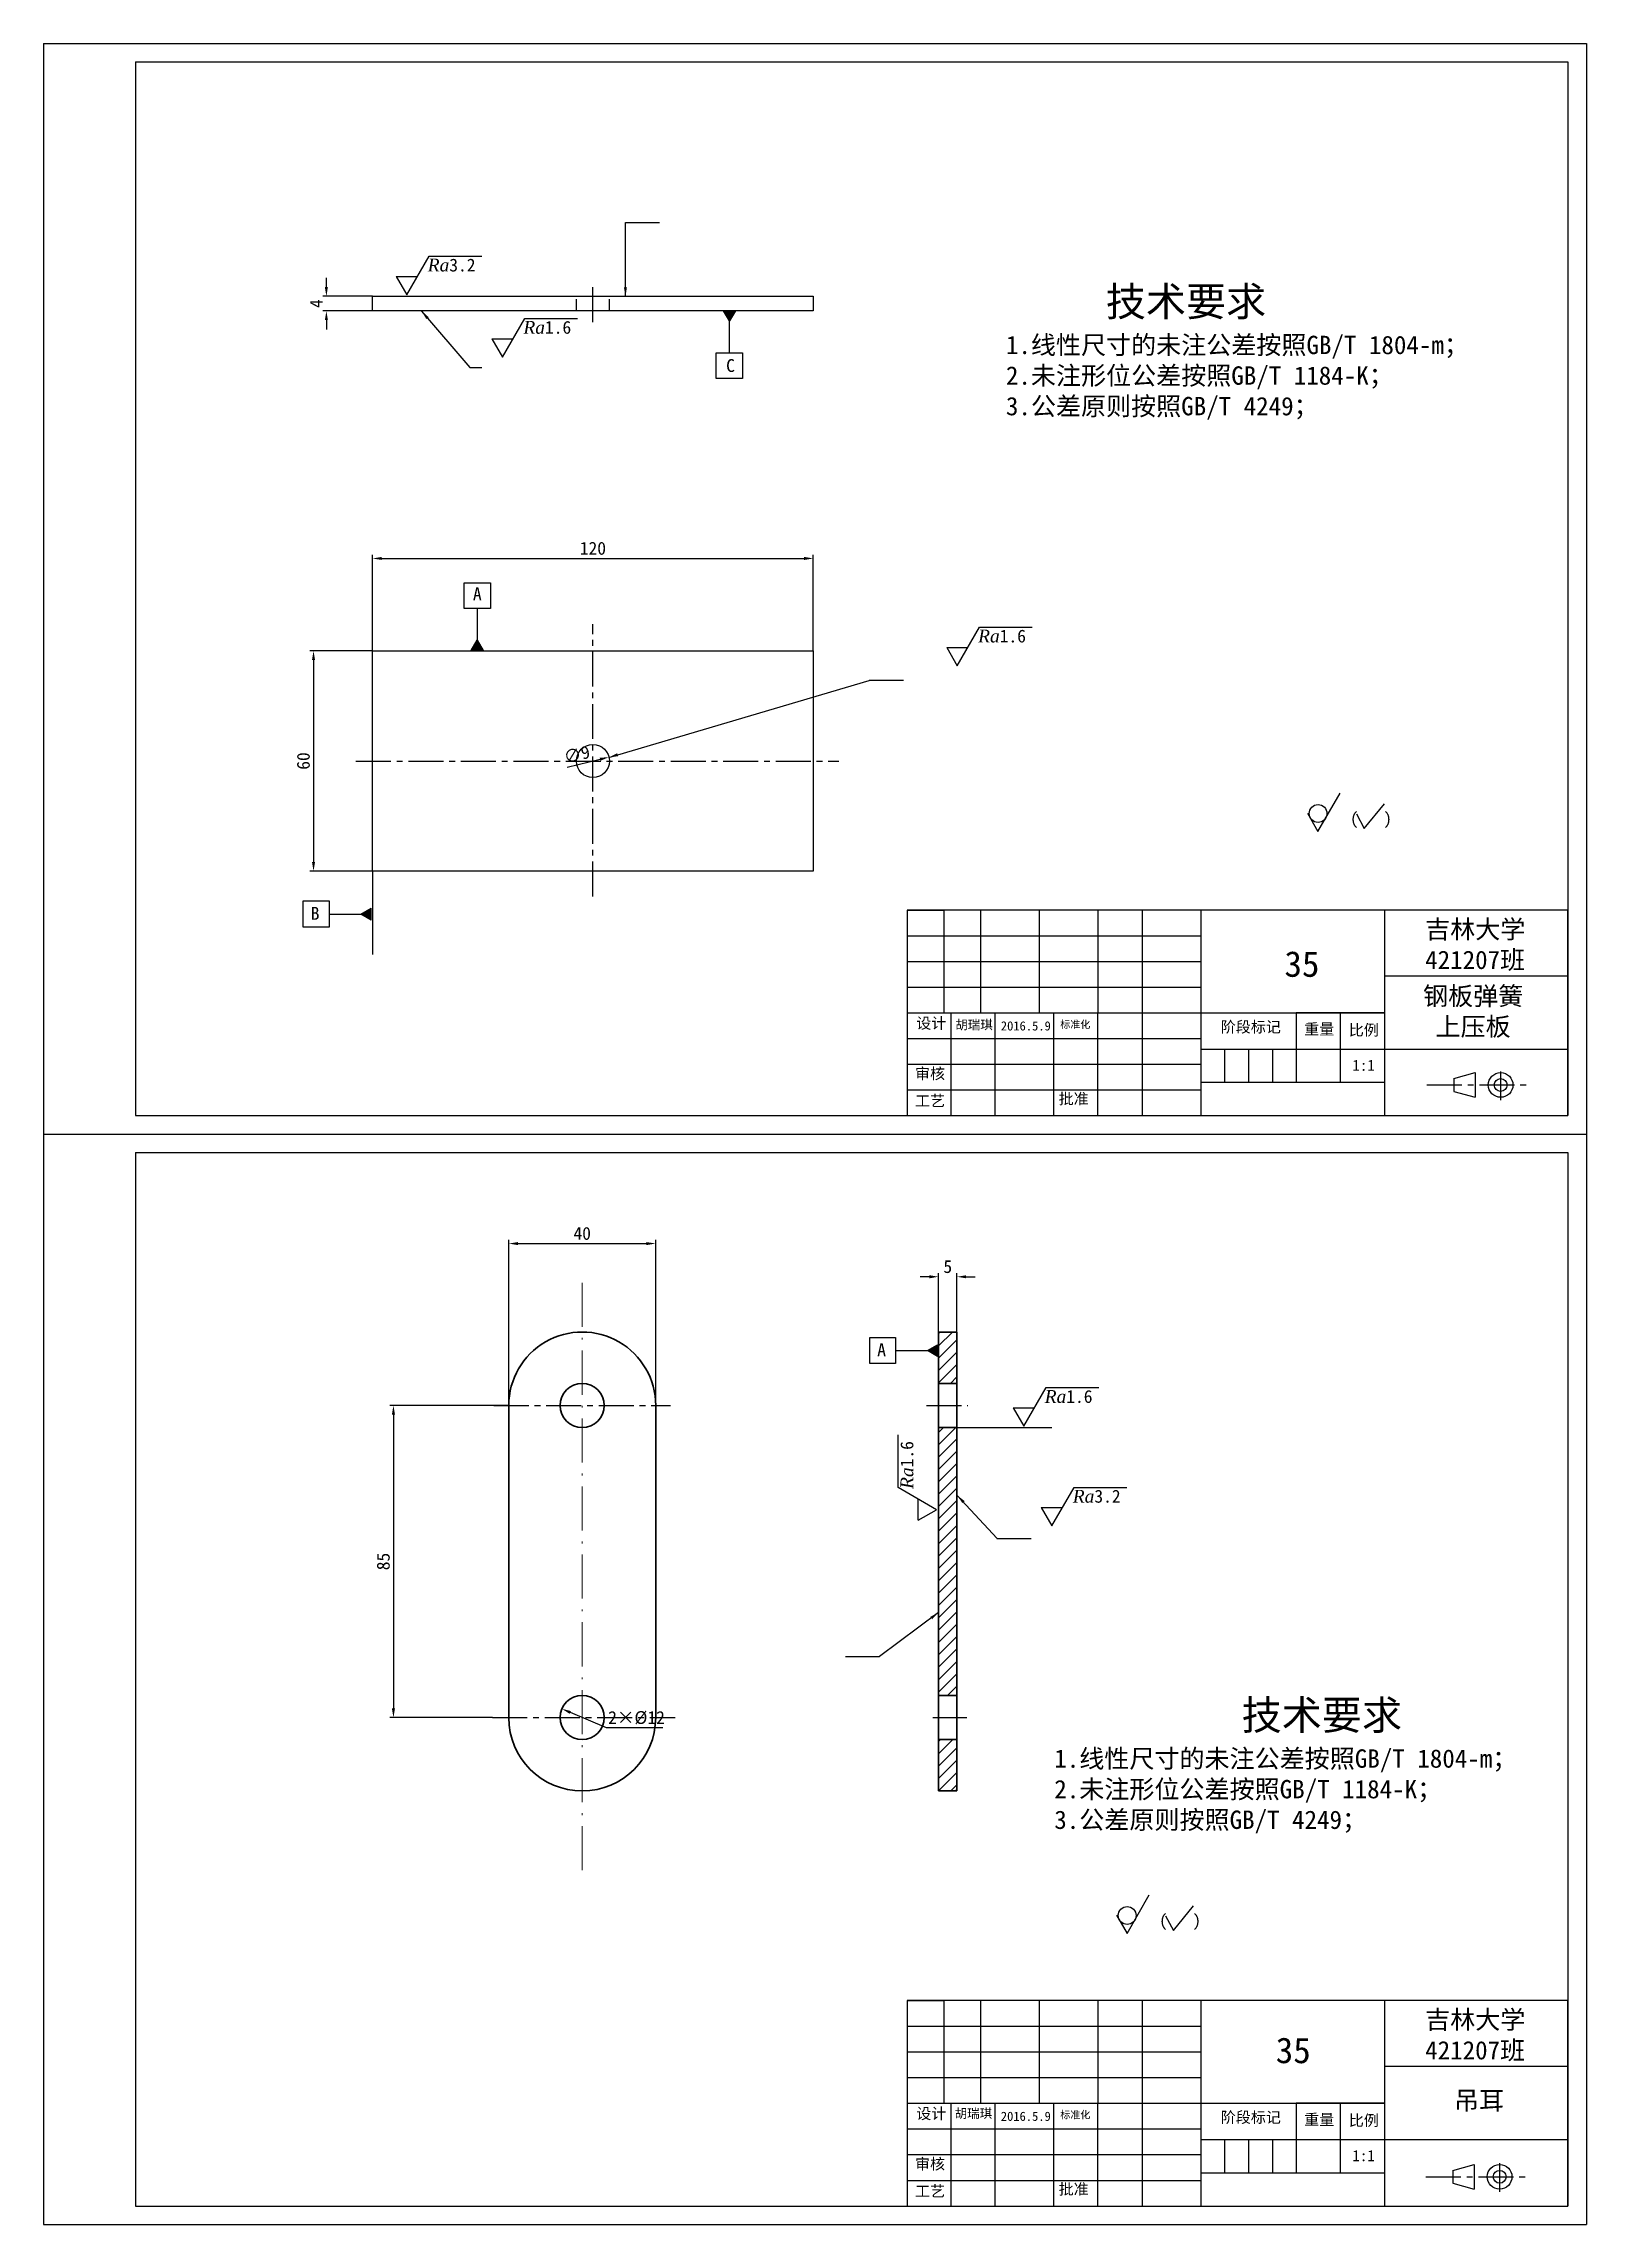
# Model space of a CAD drawing. Header units: millimetres. Extents: x -4667 to 8941, y -1665 to 5310.
# Drawn here: x 5802 to 6222, y 4038 to 4632 of the extents above; entities that cross this region are included whole.
import ezdxf

# ---------------------------------------------------------------- set-up
doc = ezdxf.new("R2010")
doc.units = ezdxf.units.MM
for name, pattern in [('ACAD_ISO02W100', [15, 12, -3]), ('CENTER2', [28.575, 19.05, -3.175, 3.175, -3.175]), ('DASHDOT', [18.5, 12, -3, 0.5, -3]), ('DASHED2', [9.525, 6.35, -3.175])]:
    doc.linetypes.add(name, pattern=pattern)
for name, color, linetype in [('图层1', 7, 'CONTINUOUS'), ('尺寸', 4, 'CONTINUOUS'), ('文字', 3, 'CONTINUOUS'), ('点划线', 6, 'CENTER2'), ('细实线', 3, 'CONTINUOUS'), ('虚线', 4, 'DASHED2')]:
    doc.layers.add(name, color=color, linetype=linetype)
doc.layers.add('粗实线', color=2, linetype='CONTINUOUS', lineweight=30)
doc.styles.get("Standard").update_dxf_attribs({"font": '', "height": 3.5})
doc.styles.get('Standard').set_extended_font_data('SimSun')
doc.dimstyles.new('无偏差', dxfattribs={"dimtxt": 3.5, "dimasz": 2.5, "dimexe": 1, "dimexo": 0, "dimgap": 1, "dimtad": 1, "dimtoh": 1, "dimdec": 0, "dimzin": 0, "dimdsep": 46, "dimtxsty": 'Standard', "dimcen": 2.5, "dimclrd": 256, "dimadec": 0, "dimazin": 0, "dimtfac": 1, "dimtdec": 0, "dimtofl": 0, "dimtmove": 0, "dimatfit": 3, "dimfxl": 1, "dimtolj": 1, "dimtzin": 0, "dimarcsym": 0})
doc.dimstyles.new('无偏差$0', dxfattribs={"dimtxt": 3.5, "dimasz": 2.5, "dimexe": 1, "dimexo": 0, "dimgap": 1, "dimtad": 1, "dimtoh": 1, "dimdec": 0, "dimzin": 0, "dimdsep": 46, "dimtxsty": 'Standard', "dimcen": 2.5, "dimclrd": 256, "dimadec": 0, "dimazin": 0, "dimtfac": 1, "dimtdec": 0, "dimtofl": 0, "dimtmove": 0, "dimatfit": 3, "dimfxl": 1, "dimtolj": 1, "dimtzin": 0, "dimarcsym": 0})

msp = doc.modelspace()

# ---------------------------------------------------------------- texts
at = {"layer": '图层1', "color": 3, "linetype": 'ACAD_ISO02W100', "lineweight": -3, "char_height": 2.4992, "width": 45.6676, "attachment_point": 1}
for insert in [(6177.95, 4393.04), (6177.95, 4096.04)]:
    msp.add_mtext('{\\fSimSun|b0|i0|c134|p2;\\H2x;吉林大学\\P421207班}', dxfattribs=dict(at, insert=insert))
at = {"layer": '图层1', "color": 3, "linetype": 'Continuous', "lineweight": -3, "attachment_point": 1}
for s, insert, char_height, width in [('35', (6139.64, 4384.59), 6.998, 42.8123), ('{\\H1.667x;钢板弹簧\\P 上压板}', (6177.37, 4374.86), 2.9991, 57.6343), ('{\\fSimSun|b0|i0|c134|p2;阶段标记}', (6122.3, 4365.44), 2.9991, 23.5644), ('{\\fSimSun|b0|i0|c134|p2;2016.5.9}', (6062.43, 4365.47), 2.4992, 14.8397), ('{\\fSimSun|b0|i0|c134|p2;重量}', (6145.02, 4364.84), 2.9991, 9.8586), ('{\\fSimSun|b0|i0|c134|p2;比例}', (6157.16, 4364.6), 2.9991, 10.4597), ('{\\fSimSun|b0|i0|c134|p2;1:1}', (6158.13, 4354.99), 2.9991, 10.2192), ('35', (6137.27, 4088.69), 6.998, 42.8123), ('{\\fSimSun|b0|i0|c134|p2;阶段标记}', (6122.3, 4068.44), 2.9991, 23.5644), ('{\\fSimSun|b0|i0|c134|p2;\\H1.667x;吊耳}', (6185.8, 4074.03), 2.9991, 45.8271), ('{\\fSimSun|b0|i0|c134|p2;2016.5.9}', (6062.43, 4068.47), 2.4992, 14.8397), ('{\\fSimSun|b0|i0|c134|p2;重量}', (6145.02, 4067.84), 2.9991, 9.8586), ('{\\fSimSun|b0|i0|c134|p2;比例}', (6157.16, 4067.6), 2.9991, 10.4597), ('{\\fSimSun|b0|i0|c134|p2;1:1}', (6158.13, 4057.99), 2.9991, 10.2192)]:
    msp.add_mtext(s, dxfattribs=dict(at, insert=insert, char_height=char_height, width=width))
at = {"layer": '尺寸', "ltscale": 0.5, "char_height": 3.5, "width": 18.064, "attachment_point": 1}
for s, insert in [('{\\fTimes New Roman|b0|i1|c238|p18;Ra}3.2', (5906.4, 4573.21)), ('{\\fTimes New Roman|b0|i1|c238|p18;Ra}1.6', (5932.45, 4556.24)), ('{\\fTimes New Roman|b0|i1|c238|p18;Ra}1.6', (6056.25, 4472.16)), ('{\\fTimes New Roman|b0|i1|c238|p18;Ra}1.6', (6074.37, 4265.03)), ('{\\fTimes New Roman|b0|i1|c238|p18;Ra}3.2', (6082.02, 4237.85))]:
    msp.add_mtext(s, dxfattribs=dict(at, insert=insert))
at = {"layer": '尺寸', "ltscale": 0.5, "insert": (6035.11, 4238.11), "char_height": 3.5, "width": 18.064, "attachment_point": 1, "rotation": 90}
msp.add_mtext('{\\fTimes New Roman|b0|i1|c238|p18;Ra}1.6', dxfattribs=at)
at = {"layer": '文字', "linetype": 'Continuous', "lineweight": -3, "char_height": 2.4992, "width": 154.1638, "attachment_point": 1}
for s, insert in [('{\\fSimSun|b0|i0|c134|p54;\\H2x;        \\H1.601x;技术要求\\P\\fSimSun|b0|i0|c134|p2;\\H0.6248x;1.线性尺寸的未注公差按照GB/T 1804-m；\\P2.未注形位公差按照GB/T 1184-K；\\P3.公差原则按照GB/T 4249；}', (6063.81, 4565.54)), ('{\\fSimSun|b0|i0|c134|p54;\\H2x;               \\H1.601x;技术要求\\P\\fSimSun|b0|i0|c134|p2;\\H0.6248x;1.线性尺寸的未注公差按照GB/T 1804-m；\\P2.未注形位公差按照GB/T 1184-K；\\P3.公差原则按照GB/T 4249；}', (6076.98, 4180.5))]:
    msp.add_mtext(s, dxfattribs=dict(at, insert=insert))
at = {"layer": '文字', "ltscale": 0.5, "char_height": 3.5, "width": 4.6861, "attachment_point": 1}
for s, insert in [('C', (5987.64, 4545.84)), ('A', (5918.71, 4483.64)), ('B', (5874.55, 4396.62)), ('A', (6028.77, 4277.75))]:
    msp.add_mtext(s, dxfattribs=dict(at, insert=insert))
at = {"layer": '粗实线', "color": 3, "linetype": 'Continuous', "lineweight": -3, "attachment_point": 1}
for s, insert, char_height, width in [('{\\fSimSun|b0|i0|c134|p54;\\H1.2x;设计}', (6039.4, 4366.46), 2.4992, 10.6329), ('{\\fSimSun|b0|i0|c134|p2;标准化}', (6078.61, 4365.63), 1.9994, 10.27), ('{\\fSimSun|b0|i0|c134|p54;审核}', (6039.07, 4352.74), 2.9991, 10.1899), ('{\\fSimSun|b0|i0|c134|p54;工艺}', (6039.07, 4345.32), 2.9991, 10.0791), ('{\\fSimSun|b0|i0|c134|p54;批准}', (6078.17, 4345.88), 2.9991, 9.4146), ('{\\fSimSun|b0|i0|c134|p54;\\H1.2x;设计}', (6039.4, 4069.46), 2.4992, 10.6329), ('{\\fSimSun|b0|i0|c134|p2;标准化}', (6078.61, 4068.63), 1.9994, 10.27), ('{\\fSimSun|b0|i0|c134|p54;审核}', (6039.07, 4055.74), 2.9991, 10.1899), ('{\\fSimSun|b0|i0|c134|p54;工艺}', (6039.07, 4048.32), 2.9991, 10.0791), ('{\\fSimSun|b0|i0|c134|p54;批准}', (6078.17, 4048.88), 2.9991, 9.4146)]:
    msp.add_mtext(s, dxfattribs=dict(at, insert=insert, char_height=char_height, width=width))
at = {"layer": '细实线', "ltscale": 0.5, "char_height": 3.5, "attachment_point": 1}
for insert in [(6157.49, 4422.38), (6105.51, 4122.23)]:
    msp.add_mtext_dynamic_manual_height_columns('{\\H0.95833x;(   )}', width=19.5269, gutter_width=17.5, heights=[0], dxfattribs=dict(at, insert=insert))
at = {"layer": '细实线', "char_height": 2.5, "width": 15.0266, "attachment_point": 1}
for insert in [(6050.02, 4365.78), (6049.84, 4069.26)]:
    msp.add_mtext('胡瑞琪{\\fￋￎￌﾣﾤ|b0|i0|c134|p2; }', dxfattribs=dict(at, insert=insert))

# ---------------------------------------------------------------- blocks, each defined once
blk = doc.blocks.new('*D192')
at = {"layer": '尺寸', "color": 0, "lineweight": -2, "ltscale": 0.5}
for p, q in [((5891.37, 4466.37), (5891.37, 4492.54)), ((6011.37, 4466.37), (6011.37, 4492.54))]:
    blk.add_line(p, q, dxfattribs=at)
at = {"layer": '尺寸', "lineweight": -2, "ltscale": 0.5}
blk.add_line((5893.87, 4491.54), (6008.87, 4491.54), dxfattribs=at)
at = {"layer": '尺寸', "ltscale": 0.5}
for points in [[(5893.87, 4491.96), (5893.87, 4491.13), (5891.37, 4491.54)], [(6008.87, 4491.96), (6008.87, 4491.13), (6011.37, 4491.54)]]:
    blk.add_solid(points, dxfattribs=at)
at = {"layer": '尺寸', "color": 0, "ltscale": 0.5, "insert": (5951.37, 4494.29), "char_height": 3.5, "attachment_point": 5}
blk.add_mtext('\\A1;120', dxfattribs=at)
blk = doc.blocks.new('*D193')
at = {"layer": '尺寸', "color": 0, "lineweight": -2, "ltscale": 0.5}
for p, q in [((5891.37, 4466.37), (5874.31, 4466.37)), ((5891.37, 4406.37), (5874.31, 4406.37))]:
    blk.add_line(p, q, dxfattribs=at)
at = {"layer": '尺寸', "lineweight": -2, "ltscale": 0.5}
blk.add_line((5875.31, 4463.87), (5875.31, 4408.87), dxfattribs=at)
at = {"layer": '尺寸', "ltscale": 0.5}
for points in [[(5874.89, 4463.87), (5875.73, 4463.87), (5875.31, 4466.37)], [(5874.89, 4408.87), (5875.73, 4408.87), (5875.31, 4406.37)]]:
    blk.add_solid(points, dxfattribs=at)
at = {"layer": '尺寸', "color": 0, "ltscale": 0.5, "insert": (5872.56, 4436.37), "char_height": 3.5, "attachment_point": 5, "rotation": 90}
blk.add_mtext('\\A1;60', dxfattribs=at)
blk = doc.blocks.new('*D194')
at = {"layer": '尺寸', "lineweight": -2, "ltscale": 0.5}
blk.add_line((5944.4, 4434.71), (5953.31, 4436.83), dxfattribs=at)
at = {"layer": '尺寸', "ltscale": 0.5}
blk.add_solid([(5953.22, 4437.24), (5953.41, 4436.43), (5955.75, 4437.42)], dxfattribs=at)
at = {"layer": '尺寸', "color": 0, "ltscale": 0.5, "insert": (5947, 4438.15), "char_height": 3.5, "attachment_point": 5, "rotation": 13.43544}
blk.add_mtext('\\A1;∅9', dxfattribs=at)
blk = doc.blocks.new('*D195')
at = {"layer": '尺寸', "lineweight": -2, "ltscale": 0.5}
for p, q in [((5878.81, 4565.45), (5878.81, 4567.95)), ((5878.81, 4556.45), (5878.81, 4553.95))]:
    blk.add_line(p, q, dxfattribs=at)
at = {"layer": '尺寸', "color": 0, "lineweight": -2, "ltscale": 0.5}
for p, q in [((5891.37, 4562.95), (5877.81, 4562.95)), ((5891.37, 4558.95), (5877.81, 4558.95))]:
    blk.add_line(p, q, dxfattribs=at)
at = {"layer": '尺寸', "ltscale": 0.5}
for points in [[(5878.39, 4565.45), (5879.22, 4565.45), (5878.81, 4562.95)], [(5878.39, 4556.45), (5879.22, 4556.45), (5878.81, 4558.95)]]:
    blk.add_solid(points, dxfattribs=at)
at = {"layer": '尺寸', "color": 0, "ltscale": 0.5, "insert": (5876.06, 4560.95), "char_height": 3.5, "attachment_point": 5, "rotation": 90}
blk.add_mtext('\\A1;4', dxfattribs=at)
blk = doc.blocks.new('*D196')
at = {"layer": '细实线', "lineweight": -2, "ltscale": 0.5}
for p, q in [((5955.07, 4173.01), (5945.24, 4177.21)), ((5970.44, 4173.01), (5955.07, 4173.01))]:
    blk.add_line(p, q, dxfattribs=at)
at = {"layer": '细实线', "ltscale": 0.5}
blk.add_solid([(5945.41, 4177.59), (5945.08, 4176.82), (5942.94, 4178.19)], dxfattribs=at)
at = {"layer": '细实线', "color": 0, "ltscale": 0.5, "insert": (5963.25, 4175.76), "char_height": 3.5, "attachment_point": 5}
blk.add_mtext('\\A1;2×%%c12', dxfattribs=at)
blk = doc.blocks.new('*D197')
at = {"layer": '细实线', "color": 0, "lineweight": -2, "ltscale": 0.5}
for p, q in [((5928.46, 4260.83), (5896.07, 4260.83)), ((5923.99, 4175.83), (5896.07, 4175.83))]:
    blk.add_line(p, q, dxfattribs=at)
at = {"layer": '细实线', "lineweight": -2, "ltscale": 0.5}
blk.add_line((5897.07, 4258.33), (5897.07, 4178.33), dxfattribs=at)
at = {"layer": '细实线', "ltscale": 0.5}
for points in [[(5896.65, 4258.33), (5897.49, 4258.33), (5897.07, 4260.83)], [(5896.65, 4178.33), (5897.49, 4178.33), (5897.07, 4175.83)]]:
    blk.add_solid(points, dxfattribs=at)
at = {"layer": '细实线', "color": 0, "ltscale": 0.5, "insert": (5894.32, 4218.33), "char_height": 3.5, "attachment_point": 5, "rotation": 90}
blk.add_mtext('\\A1;85', dxfattribs=at)
blk = doc.blocks.new('*D198')
at = {"layer": '细实线', "color": 0, "lineweight": -2, "ltscale": 0.5}
for p, q in [((5928.46, 4260.83), (5928.46, 4305.93)), ((5968.46, 4260.83), (5968.46, 4305.93))]:
    blk.add_line(p, q, dxfattribs=at)
at = {"layer": '细实线', "lineweight": -2, "ltscale": 0.5}
blk.add_line((5930.96, 4304.93), (5965.96, 4304.93), dxfattribs=at)
at = {"layer": '细实线', "ltscale": 0.5}
for points in [[(5930.96, 4305.34), (5930.96, 4304.51), (5928.46, 4304.93)], [(5965.96, 4305.34), (5965.96, 4304.51), (5968.46, 4304.93)]]:
    blk.add_solid(points, dxfattribs=at)
at = {"layer": '细实线', "color": 0, "ltscale": 0.5, "insert": (5948.46, 4307.68), "char_height": 3.5, "attachment_point": 5}
blk.add_mtext('\\A1;40', dxfattribs=at)
blk = doc.blocks.new('*D199')
at = {"layer": '细实线', "lineweight": -2, "ltscale": 0.5}
for p, q in [((6042.98, 4295.89), (6040.48, 4295.89)), ((6052.98, 4295.89), (6055.48, 4295.89))]:
    blk.add_line(p, q, dxfattribs=at)
at = {"layer": '细实线', "color": 0, "lineweight": -2, "ltscale": 0.5}
for p, q in [((6045.48, 4280.4), (6045.48, 4296.89)), ((6050.48, 4280.83), (6050.48, 4296.89))]:
    blk.add_line(p, q, dxfattribs=at)
at = {"layer": '细实线', "ltscale": 0.5}
for points in [[(6042.98, 4296.3), (6042.98, 4295.47), (6045.48, 4295.89)], [(6052.98, 4296.3), (6052.98, 4295.47), (6050.48, 4295.89)]]:
    blk.add_solid(points, dxfattribs=at)
at = {"layer": '细实线', "color": 0, "ltscale": 0.5, "insert": (6047.98, 4298.64), "char_height": 3.5, "attachment_point": 5}
blk.add_mtext('\\A1;5', dxfattribs=at)

# ---------------------------------------------------------------- dimensions: what is measured, and where the dimension line sits
at = {"layer": '尺寸', "ltscale": 0.5}
dim = msp.add_linear_dim(base=(5878.81, 4558.95), p1=(5891.37, 4562.95), p2=(5891.37, 4558.95), angle=90, dimstyle='无偏差$0', dxfattribs=at)
dim.commit()
dim.dimension.update_dxf_attribs({"geometry": '*D195', "text_midpoint": (5878.81, 4560.95), "dimtype": 160})
dim = msp.add_linear_dim(base=(6011.37, 4491.54), p1=(5891.37, 4466.37), p2=(6011.37, 4466.37), dimstyle='无偏差$0', dxfattribs=at)
dim.commit()
dim.dimension.update_dxf_attribs({"geometry": '*D192', "text_midpoint": (5951.37, 4494.29)})
dim = msp.add_linear_dim(base=(5875.31, 4406.37), p1=(5891.37, 4466.37), p2=(5891.37, 4406.37), angle=90, dimstyle='无偏差$0', dxfattribs=at)
dim.commit()
dim.dimension.update_dxf_attribs({"geometry": '*D193', "text_midpoint": (5872.56, 4436.37)})
dim = msp.add_diameter_dim_2p(p1=(5946.99, 4435.32), p2=(5955.75, 4437.42), dimstyle='无偏差', dxfattribs=at)
dim.commit()
dim.dimension.update_dxf_attribs({"geometry": '*D194', "text_midpoint": (5947.64, 4435.48), "dimtype": 163})
at = {"layer": '细实线', "ltscale": 0.5}
for base, p1, p2, picture, middle in [((5968.46, 4304.93), (5928.46, 4260.83), (5968.46, 4260.83), '*D198', (5948.46, 4307.68)), ((6050.48, 4295.89), (6045.48, 4280.4), (6050.48, 4280.83), '*D199', (6047.98, 4298.64))]:
    dim = msp.add_linear_dim(base=base, p1=p1, p2=p2, dimstyle='无偏差$0', dxfattribs=at)
    dim.commit()
    dim.dimension.update_dxf_attribs({"geometry": picture, "text_midpoint": middle})
dim = msp.add_linear_dim(base=(5897.07, 4175.83), p1=(5928.46, 4260.83), p2=(5923.99, 4175.83), angle=90, dimstyle='无偏差$0', dxfattribs=at)
dim.commit()
dim.dimension.update_dxf_attribs({"geometry": '*D197', "text_midpoint": (5894.32, 4218.33)})
dim = msp.add_diameter_dim_2p(p1=(5953.98, 4173.47), p2=(5942.94, 4178.19), text='2×%%c12', dimstyle='无偏差', dxfattribs=at)
dim.commit()
dim.dimension.update_dxf_attribs({"geometry": '*D196', "text_midpoint": (5963.25, 4173.01), "dimtype": 163})

# ---------------------------------------------------------------- hatches: boundary and pattern name
at = {"layer": '文字', "ltscale": 0.5}
for points in [[(5988.55, 4556.25), (5990.15, 4559.03), (5986.95, 4559.03)], [(5919.87, 4469.25), (5918.27, 4466.47), (5921.48, 4466.47)], [(5888.2, 4394.65), (5890.98, 4393.05), (5890.98, 4396.25)], [(6042.42, 4275.78), (6045.2, 4274.17), (6045.2, 4277.38)]]:
    msp.add_hatch(color=256, dxfattribs=at).paths.add_polyline_path(points)
at = {"layer": '细实线', "ltscale": 0.5}
h = msp.add_hatch(dxfattribs=at)
h.set_pattern_fill('ANSI31', color=256, scale=0.75, style=0)
h.set_pattern_definition([(45, (6045.4817, 4155.832), (-1.6838, 1.6838), [])])
h.paths.add_polyline_path([(6045.48, 4266.83), (6050.48, 4266.83), (6050.48, 4280.83), (6046.23, 4280.83), (6045.48, 4280.4)])
h.paths.add_polyline_path([(6045.48, 4181.83), (6050.48, 4181.83), (6050.48, 4254.83), (6045.48, 4254.83)])
h.paths.add_polyline_path([(6050.48, 4169.83), (6045.48, 4169.83), (6045.48, 4155.83), (6049.73, 4155.83), (6050.48, 4156.27)])

# ---------------------------------------------------------------- linework, layer by layer
at = {"layer": '尺寸', "ltscale": 0.5}
for p, q in [((5917.82, 4543.56), (5921.11, 4543.56)), ((5891.37, 4406.37), (5891.37, 4383.71)), ((6050.48, 4254.83), (6076.31, 4254.83))]:
    msp.add_line(p, q, dxfattribs=at)
at = {"layer": '文字', "ltscale": 0.5}
for p, q in [((5960.23, 4583.05), (5969.54, 4583.05)), ((5900.72, 4563.37), (5906.78, 4573.87)), ((5906.78, 4573.87), (5921.1, 4573.87)), ((5897.83, 4568.37), (5903.6, 4568.37)), ((5897.83, 4568.37), (5900.72, 4563.37)), ((5926.77, 4546.4), (5932.83, 4556.9)), ((5932.83, 4556.9), (5947.15, 4556.9)), ((5990.15, 4559.03), (5986.95, 4559.03)), ((5988.55, 4556.25), (5986.95, 4559.03)), ((5990.15, 4559.03), (5988.55, 4556.25)), ((5988.55, 4547.57), (5988.55, 4556.25)), ((5923.88, 4551.4), (5929.66, 4551.4)), ((5923.88, 4551.4), (5926.77, 4546.4)), ((5919.87, 4477.92), (5919.87, 4469.25)), ((5918.27, 4466.47), (5919.87, 4469.25)), ((5919.87, 4469.25), (5921.48, 4466.47)), ((6047.69, 4467.31), (6053.46, 4467.31)), ((6047.69, 4467.31), (6050.57, 4462.31)), ((6050.57, 4462.31), (6056.64, 4472.81)), ((6056.64, 4472.81), (6070.95, 4472.81)), ((5918.27, 4466.47), (5921.48, 4466.47)), ((6026.58, 4458.35), (6035.9, 4458.35)), ((6148.76, 4417.15), (6154.82, 4427.65)), ((6145.87, 4422.15), (6148.76, 4417.15)), ((5888.2, 4394.65), (5890.98, 4396.25)), ((5890.98, 4393.05), (5890.98, 4396.25)), ((5879.53, 4394.65), (5888.2, 4394.65)), ((5890.98, 4393.05), (5888.2, 4394.65)), ((6042.42, 4275.78), (6045.2, 4277.38)), ((6045.2, 4274.17), (6045.2, 4277.38)), ((6033.75, 4275.78), (6042.42, 4275.78)), ((6045.2, 4274.17), (6042.42, 4275.78)), ((6068.69, 4255.19), (6074.75, 4265.69)), ((6074.75, 4265.69), (6089.07, 4265.69)), ((6065.8, 4260.19), (6071.58, 4260.19)), ((6065.8, 4260.19), (6068.69, 4255.19)), ((6034.45, 4238.5), (6034.45, 4252.81)), ((6044.95, 4232.43), (6034.45, 4238.5)), ((6039.95, 4229.55), (6039.95, 4235.32)), ((6076.34, 4228.01), (6082.4, 4238.51)), ((6082.4, 4238.51), (6096.72, 4238.51)), ((6039.95, 4229.55), (6044.95, 4232.43)), ((6073.45, 4233.01), (6079.22, 4233.01)), ((6073.45, 4233.01), (6076.34, 4228.01)), ((6061.33, 4224.59), (6070.64, 4224.59)), ((6020.11, 4192.42), (6029.43, 4192.42)), ((6096.79, 4117), (6102.85, 4127.5)), ((6093.9, 4122), (6096.79, 4117))]:
    msp.add_line(p, q, dxfattribs=at)
for points in [[(5992.1, 4540.57), (5984.95, 4540.57), (5984.95, 4547.57), (5992.1, 4547.57)], [(5916.32, 4484.92), (5923.48, 4484.92), (5923.48, 4477.92), (5916.32, 4477.92)], [(5872.53, 4391.09), (5872.53, 4398.25), (5879.53, 4398.25), (5879.53, 4391.09)], [(6026.75, 4272.22), (6026.75, 4279.38), (6033.75, 4279.38), (6033.75, 4272.22)]]:
    msp.add_lwpolyline(points, close=True, dxfattribs=at)
at = {"layer": '点划线', "ltscale": 0.5}
for p, q in [((5951.37, 4555.94), (5951.37, 4566.32)), ((5951.37, 4399.51), (5951.37, 4473.62)), ((5886.85, 4436.37), (6018.34, 4436.37)), ((6178.42, 4348.13), (6205.84, 4348.13)), ((6198.49, 4351.8), (6198.49, 4344.01)), ((5924.39, 4260.83), (5972.53, 4260.83)), ((6042.17, 4260.83), (6053.41, 4260.83)), ((5923.99, 4175.83), (5973.81, 4175.83)), ((6043.87, 4175.83), (6053.17, 4175.83)), ((6198.22, 4054.41), (6198.22, 4046.61)), ((6178.16, 4050.74), (6205.57, 4050.74))]:
    msp.add_line(p, q, dxfattribs=at)
at = {"layer": '点划线', "linetype": 'DASHDOT', "lineweight": 13}
msp.add_line((5948.46, 4294.27), (5948.46, 4131.29), dxfattribs=at)
at = {"layer": '粗实线'}
for p, q in [((5826.83, 4626.77), (6216.83, 4626.77)), ((5826.83, 4626.77), (5826.83, 4339.77)), ((6216.83, 4626.77), (6216.83, 4339.77)), ((5826.83, 4339.77), (6216.83, 4339.77)), ((5826.83, 4329.77), (6216.83, 4329.77)), ((5826.83, 4329.77), (5826.83, 4042.77)), ((6216.83, 4329.77), (6216.83, 4042.77)), ((5826.83, 4042.77), (6216.83, 4042.77))]:
    msp.add_line(p, q, dxfattribs=at)
at = {"layer": '粗实线', "ltscale": 0.5}
for p, q in [((5891.37, 4562.95), (6011.37, 4562.95)), ((5891.37, 4558.95), (5891.37, 4562.95)), ((6011.37, 4562.95), (6011.37, 4558.95)), ((6011.37, 4558.95), (5891.37, 4558.95)), ((5891.37, 4466.37), (6011.37, 4466.37)), ((5891.37, 4406.37), (5891.37, 4466.37)), ((6011.37, 4466.37), (6011.37, 4406.37)), ((6011.37, 4406.37), (5891.37, 4406.37)), ((6185.76, 4349.89), (6191.57, 4351.5)), ((6185.76, 4349.89), (6185.76, 4346.38)), ((6191.57, 4351.5), (6191.57, 4344.77)), ((6185.76, 4346.38), (6191.57, 4344.77)), ((6185.49, 4052.49), (6191.3, 4054.1)), ((6185.49, 4052.49), (6185.49, 4048.98)), ((6191.3, 4054.1), (6191.3, 4047.38)), ((6185.49, 4048.98), (6191.3, 4047.38))]:
    msp.add_line(p, q, dxfattribs=at)
at = {"layer": '粗实线', "color": 2, "linetype": 'Continuous', "lineweight": 30}
for p, q in [((6036.89, 4395.76), (6036.89, 4339.77)), ((6216.83, 4395.76), (6036.89, 4395.76)), ((6036.89, 4395.76), (6046.89, 4395.76)), ((6036.89, 4395.76), (6036.89, 4388.76)), ((6046.89, 4395.76), (6046.89, 4367.77)), ((6056.88, 4395.76), (6056.88, 4367.77)), ((6072.88, 4395.76), (6072.88, 4367.77)), ((6088.87, 4395.76), (6088.87, 4367.77)), ((6100.87, 4395.76), (6100.87, 4339.77)), ((6116.87, 4395.76), (6116.87, 4339.77)), ((6166.85, 4395.76), (6166.85, 4339.77)), ((6216.83, 4339.77), (6216.83, 4395.76)), ((6216.83, 4339.77), (6216.83, 4395.76)), ((6036.89, 4374.76), (6116.87, 4374.76)), ((6216.83, 4377.76), (6166.85, 4377.76)), ((6036.89, 4367.77), (6166.85, 4367.77)), ((6048.89, 4339.77), (6048.89, 4367.77)), ((6060.88, 4339.77), (6060.88, 4367.77)), ((6076.88, 4339.77), (6076.88, 4367.77)), ((6088.87, 4339.77), (6088.87, 4367.77)), ((6142.86, 4367.77), (6142.86, 4348.77)), ((6166.85, 4367.77), (6142.86, 4367.77)), ((6154.85, 4367.77), (6154.85, 4348.77)), ((6036.89, 4360.77), (6116.87, 4360.77)), ((6216.83, 4357.77), (6116.87, 4357.77)), ((6123.36, 4357.77), (6123.36, 4348.77)), ((6129.86, 4357.77), (6129.86, 4348.77)), ((6136.36, 4357.77), (6136.36, 4348.77)), ((6216.83, 4339.77), (6216.83, 4357.77)), ((6166.85, 4348.77), (6116.87, 4348.77)), ((6036.89, 4339.77), (6048.89, 4339.77)), ((6036.89, 4098.76), (6036.89, 4042.77)), ((6216.83, 4098.76), (6036.89, 4098.76)), ((6036.89, 4098.76), (6046.89, 4098.76)), ((6036.89, 4098.76), (6036.89, 4091.76)), ((6046.89, 4098.76), (6046.89, 4070.77)), ((6056.88, 4098.76), (6056.88, 4070.77)), ((6072.88, 4098.76), (6072.88, 4070.77)), ((6088.87, 4098.76), (6088.87, 4070.77)), ((6100.87, 4098.76), (6100.87, 4042.77)), ((6116.87, 4098.76), (6116.87, 4042.77)), ((6166.85, 4098.76), (6166.85, 4042.77)), ((6216.83, 4042.77), (6216.83, 4098.76)), ((6216.83, 4042.77), (6216.83, 4098.76)), ((6036.89, 4077.76), (6116.87, 4077.76)), ((6216.83, 4080.76), (6166.85, 4080.76)), ((6036.89, 4070.77), (6166.85, 4070.77)), ((6048.89, 4042.77), (6048.89, 4070.77)), ((6060.88, 4042.77), (6060.88, 4070.77)), ((6076.88, 4042.77), (6076.88, 4070.77)), ((6088.87, 4042.77), (6088.87, 4070.77)), ((6142.86, 4070.77), (6142.86, 4051.77)), ((6166.85, 4070.77), (6142.86, 4070.77)), ((6154.85, 4070.77), (6154.85, 4051.77)), ((6036.89, 4063.77), (6116.87, 4063.77)), ((6216.83, 4060.77), (6116.87, 4060.77)), ((6123.36, 4060.77), (6123.36, 4051.77)), ((6129.86, 4060.77), (6129.86, 4051.77)), ((6136.36, 4060.77), (6136.36, 4051.77)), ((6216.83, 4042.77), (6216.83, 4060.77)), ((6166.85, 4051.77), (6116.87, 4051.77)), ((6036.89, 4042.77), (6048.89, 4042.77))]:
    msp.add_line(p, q, dxfattribs=at)
at = {"layer": '粗实线', "lineweight": 35, "ltscale": 0.125}
for p, q in [((6050.48, 4280.83), (6045.48, 4280.83)), ((6050.48, 4266.83), (6045.48, 4266.83)), ((6050.48, 4254.83), (6045.48, 4254.83)), ((6050.48, 4181.83), (6045.48, 4181.83)), ((6050.48, 4169.83), (6045.48, 4169.83)), ((6050.48, 4155.83), (6045.48, 4155.83))]:
    msp.add_line(p, q, dxfattribs=at)
at = {"layer": '粗实线', "lineweight": 35, "ltscale": 0.35}
for p, q in [((6045.48, 4280.83), (6045.48, 4266.83)), ((6050.48, 4280.83), (6050.48, 4266.83)), ((6045.48, 4169.83), (6045.48, 4155.83)), ((6050.48, 4169.83), (6050.48, 4155.83))]:
    msp.add_line(p, q, dxfattribs=at)
at = {"layer": '粗实线', "lineweight": 13, "ltscale": 0.021742}
for p, q in [((6045.48, 4280.4), (6046.23, 4280.83)), ((6049.73, 4155.83), (6050.48, 4156.27))]:
    msp.add_line(p, q, dxfattribs=at)
at = {"layer": '粗实线', "lineweight": 35, "ltscale": 0.15}
for p, q in [((6045.48, 4266.83), (6045.48, 4260.83)), ((6050.48, 4266.83), (6050.48, 4260.83)), ((6045.48, 4260.83), (6045.48, 4254.83)), ((6050.48, 4260.83), (6050.48, 4254.83)), ((6045.48, 4181.83), (6045.48, 4175.83)), ((6050.48, 4181.83), (6050.48, 4175.83)), ((6045.48, 4175.83), (6045.48, 4169.83)), ((6050.48, 4175.83), (6050.48, 4169.83))]:
    msp.add_line(p, q, dxfattribs=at)
at = {"layer": '粗实线', "lineweight": 35}
for p, q in [((5928.46, 4260.83), (5928.46, 4218.33)), ((5968.46, 4260.83), (5968.46, 4218.33)), ((6045.48, 4254.83), (6045.48, 4181.83)), ((6050.48, 4254.83), (6050.48, 4181.83)), ((5928.46, 4175.83), (5928.46, 4218.33)), ((5968.46, 4175.83), (5968.46, 4218.33))]:
    msp.add_line(p, q, dxfattribs=at)
at = {"layer": '粗实线', "ltscale": 0.5}
for centre, radius in [((5951.37, 4436.37), 4.5), ((6198.49, 4348.13), 3.36), ((6198.49, 4348.13), 1.75), ((6198.22, 4050.74), 3.36), ((6198.22, 4050.74), 1.75)]:
    msp.add_circle(centre, radius, dxfattribs=at)
at = {"layer": '粗实线', "lineweight": 35}
for centre in [(5948.46, 4260.83), (5948.46, 4175.83)]:
    msp.add_circle(centre, 6, dxfattribs=at)
for centre, start, end in [((5948.46, 4260.83), 0, 180.00001), ((5948.46, 4175.83), 180.00001, 0)]:
    msp.add_arc(centre, 20, start, end, dxfattribs=at)
at = {"layer": '细实线'}
for p, q in [((5801.83, 4631.77), (6221.83, 4631.77)), ((5801.83, 4631.77), (5801.83, 4334.77)), ((6221.83, 4631.77), (6221.83, 4334.77)), ((5801.83, 4334.77), (5801.83, 4037.77)), ((5801.83, 4334.77), (6221.83, 4334.77)), ((6221.83, 4334.77), (6221.83, 4037.77)), ((5801.83, 4037.77), (6221.83, 4037.77))]:
    msp.add_line(p, q, dxfattribs=at)
at = {"layer": '细实线', "ltscale": 0.5}
for p, q in [((6159.22, 4422.01), (6161.38, 4417.97)), ((6161.38, 4417.97), (6166.84, 4424.74)), ((6109.4, 4117.81), (6114.87, 4124.58)), ((6107.24, 4121.85), (6109.4, 4117.81))]:
    msp.add_line(p, q, dxfattribs=at)
at = {"layer": '细实线', "color": 3, "linetype": 'Continuous', "lineweight": -3}
for p, q in [((6036.89, 4388.76), (6116.87, 4388.76)), ((6036.89, 4381.76), (6116.87, 4381.76)), ((6036.89, 4353.77), (6116.87, 4353.77)), ((6036.89, 4346.77), (6116.87, 4346.77)), ((6036.89, 4091.76), (6116.87, 4091.76)), ((6036.89, 4084.76), (6116.87, 4084.76)), ((6036.89, 4056.77), (6116.87, 4056.77)), ((6036.89, 4049.77), (6116.87, 4049.77))]:
    msp.add_line(p, q, dxfattribs=at)
at = {"layer": '细实线', "ltscale": 0.5}
for centre in [(6148.79, 4422.07), (6096.82, 4121.91)]:
    msp.add_circle(centre, 2.42, dxfattribs=at)
at = {"layer": '虚线', "ltscale": 0.5}
for p, q in [((5946.87, 4558.95), (5946.87, 4562.95)), ((5955.87, 4558.95), (5955.87, 4562.95))]:
    msp.add_line(p, q, dxfattribs=at)

msp.set_redraw_order([(e.dxf.handle, doc.entitydb.next_handle()) for e in msp.query("TEXT MTEXT ATTDEF DIMENSION ARC_DIMENSION")])  # texts and dimensions are drawn at this point

# ---------------------------------------------------------------- leaders
at = {"layer": '尺寸', "ltscale": 0.5}
for points in [[(5960.23, 4562.88), (5960.23, 4583.05)], [(5904.73, 4558.89), (5917.82, 4543.56)], [(5955.71, 4437.37), (6026.6, 4458.33)], [(6050.58, 4236.33), (6061.46, 4224.58)], [(6045.48, 4204.44), (6029.43, 4192.42)]]:
    msp.add_leader(points, dimstyle='无偏差', override={"dimgap": 1, "dimtad": 0}, dxfattribs=at)

doc.saveas('drawing.dxf')
